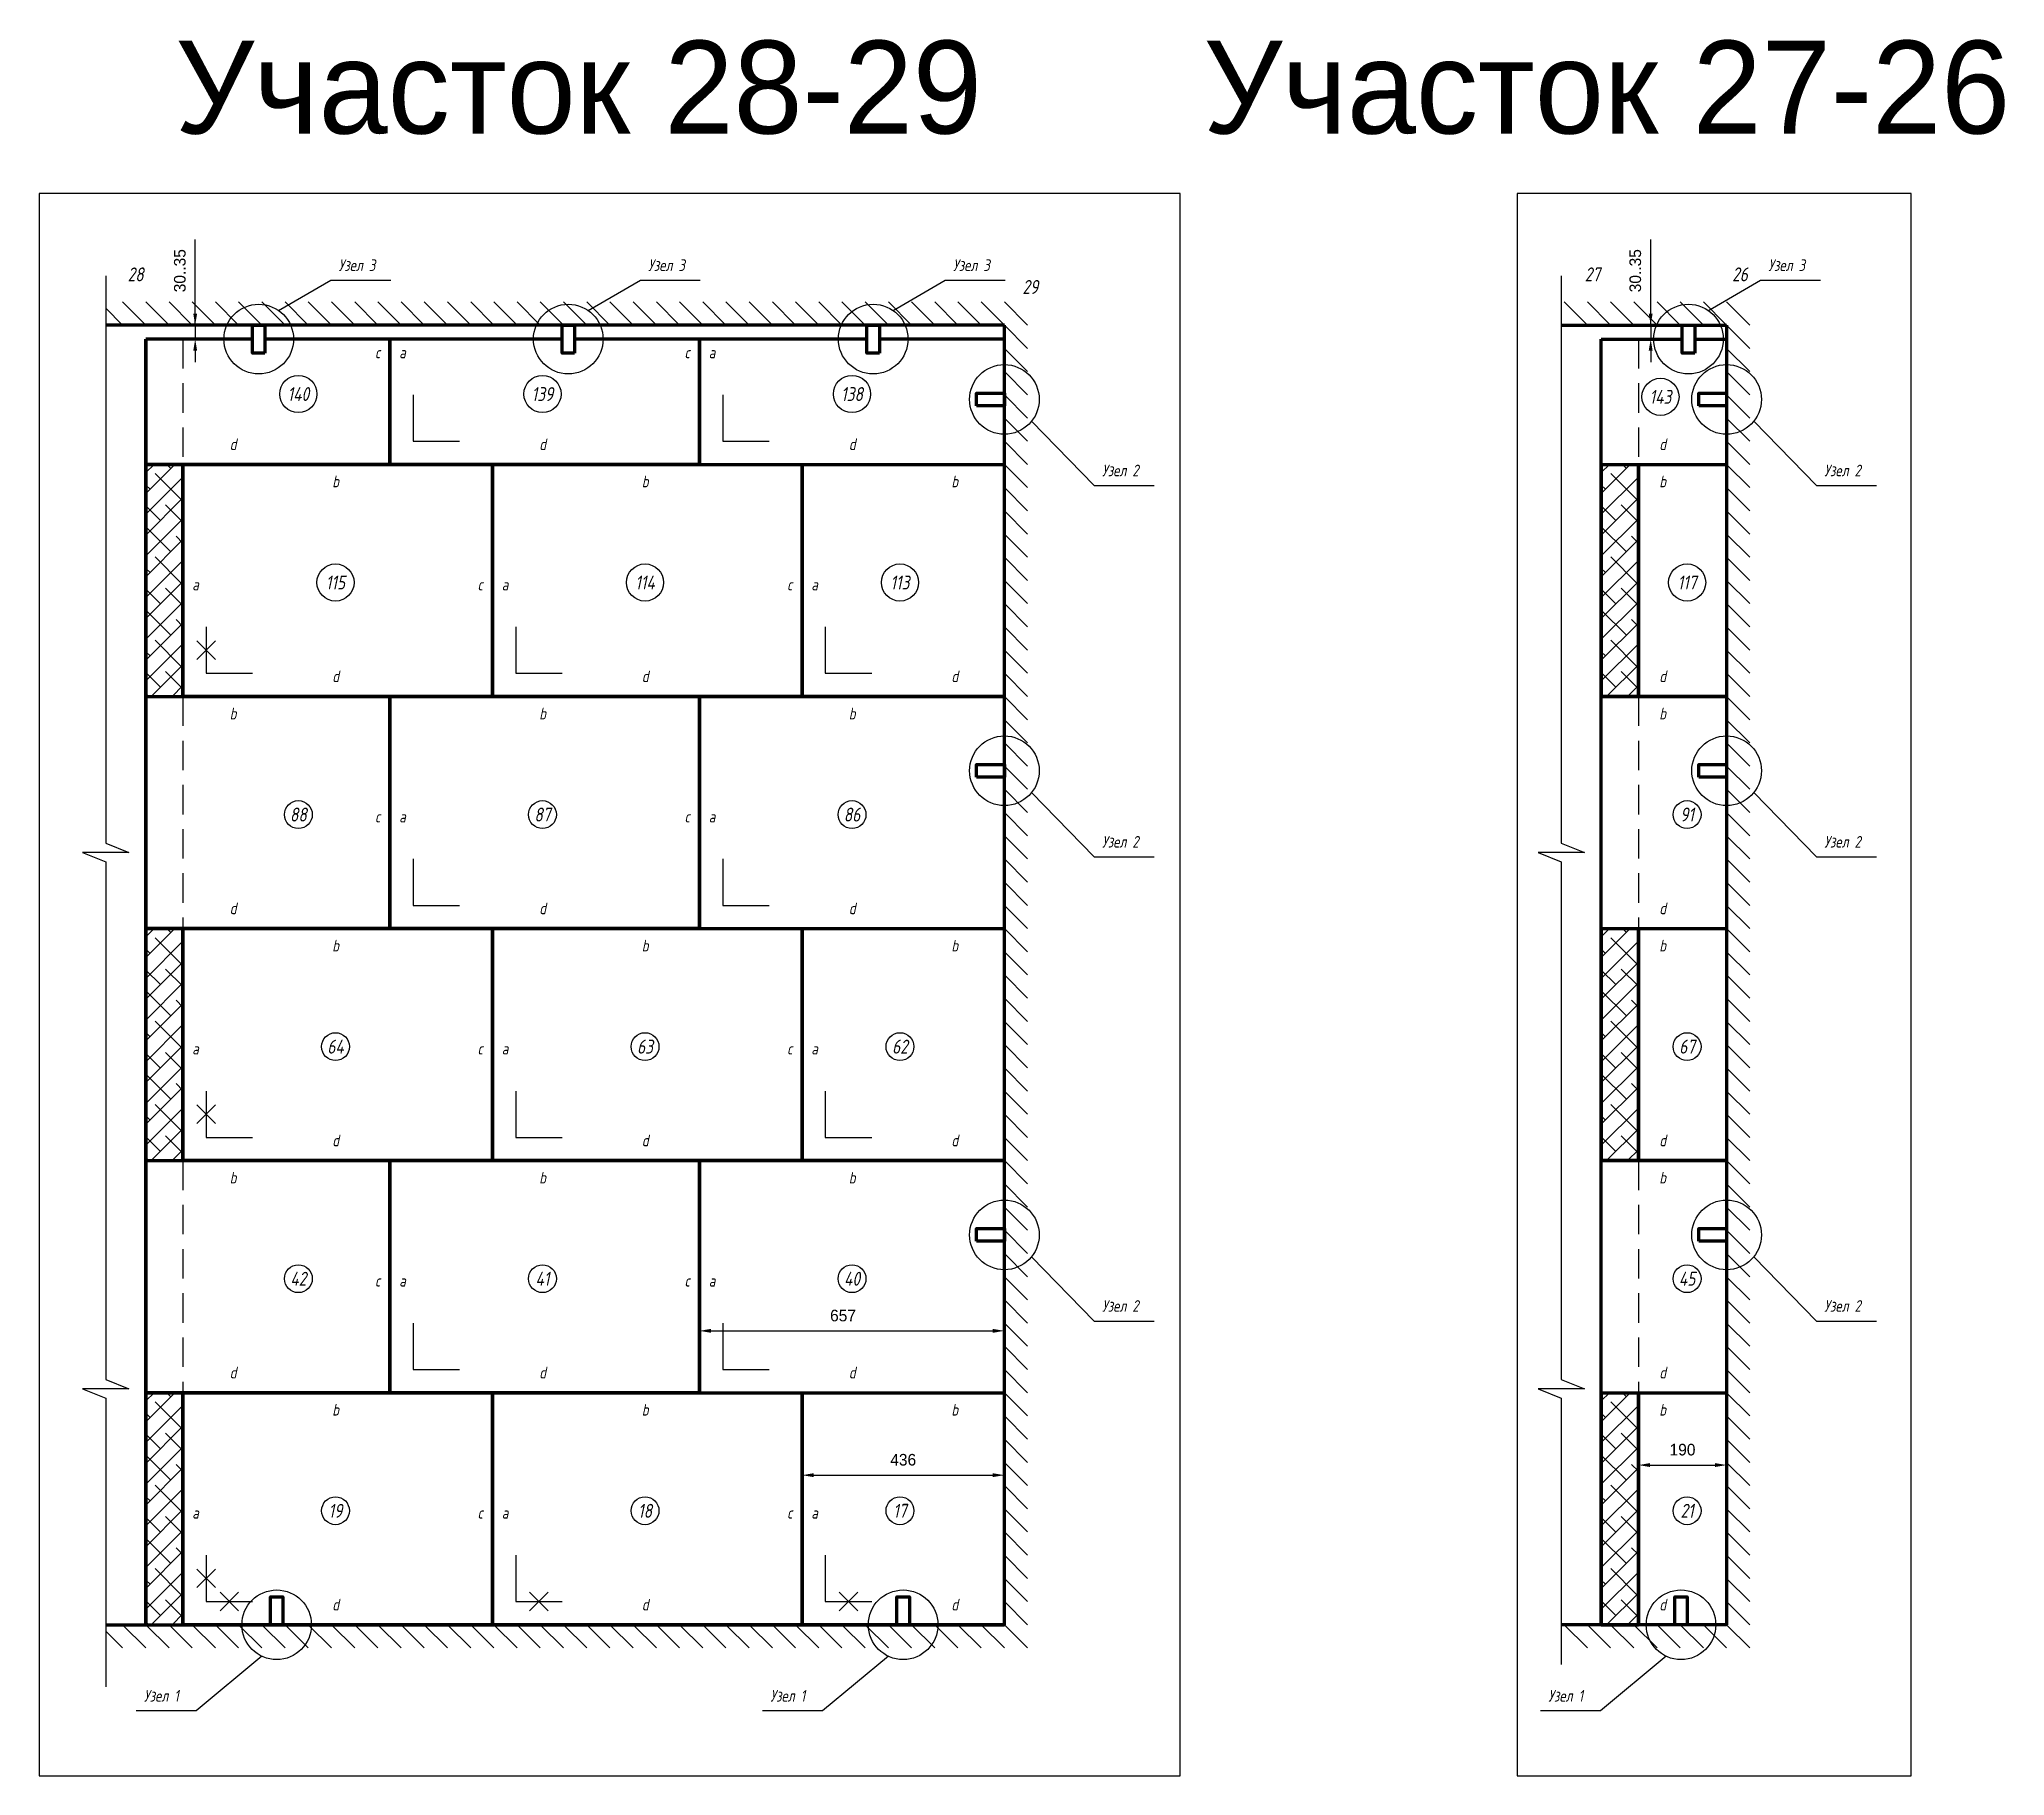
# Model space of a CAD drawing. Header units: millimetres. Extents: x -24443 to 78341, y -69589 to 15487.
# Drawn here: x 74106 to 78341, y -69589 to -65848 of the extents above; entities that cross this region are included whole.
import ezdxf
from ezdxf.enums import TextEntityAlignment as Align

# ---------------------------------------------------------------- set-up
doc = ezdxf.new("R2010")
doc.units = ezdxf.units.MM
doc.linetypes.add('DASHED', pattern=[19.05, 12.7, -6.35])
doc.layers.add('01 Перегородки', color=7, linetype='Continuous')
doc.layers.add('08 Размеры', color=7, linetype='Continuous')
doc.layers.add('100 noprint', color=1, linetype='Continuous', plot=False)
doc.styles.get("Standard").update_dxf_attribs({"font": 'Ubuntu-R.ttf'})
doc.styles.add('ГОСТ-ISOCPEUR', font='isocpeui.ttf', dxfattribs={"width": 0.8})
doc.dimstyles.new('ISO-25', dxfattribs={"dimtxt": 2.5, "dimasz": 2.5, "dimexe": 1.25, "dimexo": 0.625, "dimtad": 1, "dimtxsty": 'Standard', "dimcen": 2.5, "dimadec": 0, "dimazin": 0, "dimtfac": 1, "dimtmove": 0, "dimatfit": 3, "dimfxl": 1, "dimarcsym": 0})

msp = doc.modelspace()

# ---------------------------------------------------------------- texts
at = {"linetype": 'Continuous', "style": 'ГОСТ-ISOCPEUR', "width": 0.8}
for s, p in [('Узел 3', (74750.649, -66347.045)), ('Узел 3', (75417.649, -66347.045)), ('Узел 3', (76074.649, -66347.045)), ('Узел 3', (77831.302, -66347.045)), ('Узел 2', (76395.756, -66789.346)), ('Узел 2', (77951.917, -66789.346)), ('Узел 2', (76395.756, -67589.346)), ('Узел 2', (77951.917, -67589.346)), ('Узел 2', (76395.756, -68589.346)), ('Узел 2', (77951.917, -68589.346)), ('Узел 1', (74331.267, -69429.346)), ('Узел 1', (75681.049, -69429.346)), ('Узел 1', (77357.14, -69429.346))]:
    msp.add_text(s, height=25, dxfattribs=at).set_placement(p)
at = {"style": 'ГОСТ-ISOCPEUR', "width": 0.8}
for s, p in [('c', (74834.803, -66522.61)), ('a', (74888.313, -66522.61)), ('c', (75501.803, -66522.61)), ('a', (75555.313, -66522.61)), ('d', (74523.377, -66720.287)), ('d', (75190.377, -66720.287)), ('d', (75857.377, -66720.287)), ('d', (77603.751, -66720.287)), ('b', (76078.377, -66800.511)), ('b', (77603.751, -66800.511)), ('a', (75776.313, -67022.61)), ('d', (76078.377, -67220.287)), ('d', (77603.751, -67220.287)), ('b', (74523.377, -67300.511)), ('b', (75857.377, -67300.511)), ('b', (77603.751, -67300.511)), ('c', (74834.803, -67522.61)), ('a', (75555.313, -67522.61)), ('d', (74523.377, -67720.287)), ('d', (75857.377, -67720.287)), ('d', (77603.751, -67720.287)), ('b', (76078.377, -67800.511)), ('b', (77603.751, -67800.511)), ('a', (75776.313, -68022.61)), ('d', (76078.377, -68220.287)), ('d', (77603.751, -68220.287)), ('b', (74523.377, -68300.511)), ('b', (75857.377, -68300.511)), ('b', (77603.751, -68300.511)), ('c', (74834.803, -68522.61)), ('a', (75555.313, -68522.61)), ('d', (74523.377, -68720.287)), ('d', (75857.377, -68720.287)), ('d', (77603.751, -68720.287)), ('b', (76078.377, -68800.511)), ('b', (77603.751, -68800.511)), ('a', (75776.313, -69022.61)), ('d', (76078.377, -69220.287)), ('d', (77603.751, -69220.287))]:
    msp.add_text(s, height=25, dxfattribs=at).set_placement(p, align=Align.MIDDLE)
at = {"layer": '01 Перегородки', "style": 'ГОСТ-ISOCPEUR', "width": 0.8}
for s, p in [('28', (74313.317, -66354.352)), ('27', (77452.467, -66354.352)), ('26', (77770.271, -66354.352)), ('29', (76241.222, -66381.41)), ('140', (74663.926, -66612.179)), ('139', (75189.926, -66612.179)), ('138', (75856.926, -66612.179)), ('143', (77598.863, -66618.18)), ('115', (74743.926, -67018.18)), ('114', (75410.926, -67018.18)), ('113', (75960.189, -67018.18)), ('117', (77656.304, -67018.18)), ('88', (74663.926, -67518.18)), ('87', (75189.926, -67518.18)), ('86', (75856.926, -67518.18)), ('91', (77656.304, -67518.18)), ('64', (74743.926, -68018.18)), ('63', (75410.926, -68018.18)), ('62', (75960.189, -68018.18)), ('67', (77656.304, -68018.18)), ('42', (74663.926, -68518.18)), ('41', (75189.926, -68518.18)), ('40', (75856.926, -68518.18)), ('45', (77656.304, -68518.18)), ('19', (74743.926, -69018.18)), ('18', (75410.926, -69018.18)), ('17', (75960.189, -69018.18)), ('21', (77656.304, -69018.18))]:
    msp.add_text(s, height=30, dxfattribs=at).set_placement(p, align=Align.MIDDLE)
at = {"layer": '100 noprint', "color": 1}
for s, p in [('Участок 28-29', (74398.567, -66050.904)), ('Участок 27-26', (76614.066, -66050.904))]:
    msp.add_text(s, height=200, dxfattribs=at).set_placement(p)

# ---------------------------------------------------------------- blocks, each defined once
blk = doc.blocks.new('плита')
at = {"lineweight": 70}
blk.add_lwpolyline([(0, 500), (667, 500), (667, 0), (0, 0)], close=True, dxfattribs=at)
blk.add_lwpolyline([(50, 150), (50, 50), (150, 50)])
at = {"style": 'ГОСТ-ISOCPEUR', "width": 0.8}
for s, p in [('b', (329.1, 463.3)), ('a', (27.1, 241.2)), ('c', (640.6, 241.2)), ('d', (329.1, 43.5))]:
    blk.add_text(s, height=25, dxfattribs=at).set_placement(p, align=Align.MIDDLE)
blk = doc.blocks.new('*D424')
at = {"layer": '08 Размеры', "color": 0, "lineweight": -2}
for p, q in [((75528.2, -68763.8), (75528.2, -68610.5)), ((75553.2, -68630.5), (76160.2, -68630.5)), ((76185.2, -68763.8), (76185.2, -68610.5))]:
    blk.add_line(p, q, dxfattribs=at)
at = {"layer": '08 Размеры', "color": 0}
for points in [[(75553.2, -68626.3), (75553.2, -68634.7), (75528.2, -68630.5)], [(76160.2, -68634.7), (76160.2, -68626.3), (76185.2, -68630.5)]]:
    blk.add_solid(points, dxfattribs=at)
at = {"layer": 'Defpoints', "color": 0}
for p in [(76185.2, -68630.5), (75528.2, -68763.8), (76185.2, -68763.8)]:
    blk.add_point(p, dxfattribs=at)
at = {"layer": '08 Размеры', "color": 0, "insert": (75837.5, -68597.7), "char_height": 25, "attachment_point": 5}
blk.add_mtext('657', dxfattribs=at)
blk = doc.blocks.new('подрезка')
for p, q in [((-20, 20), (20, -20)), ((20, 20), (-20, -20))]:
    blk.add_line(p, q)
blk = doc.blocks.new('*D440')
at = {"layer": '08 Размеры', "color": 0, "lineweight": -2}
for p, q in [((75749.2, -69013.8), (75749.2, -68921.5)), ((75774.2, -68941.5), (76160.2, -68941.5)), ((76185.2, -69013.8), (76185.2, -68921.5))]:
    blk.add_line(p, q, dxfattribs=at)
at = {"layer": '08 Размеры', "color": 0}
for points in [[(75774.2, -68937.3), (75774.2, -68945.6), (75749.2, -68941.5)], [(76160.2, -68945.6), (76160.2, -68937.3), (76185.2, -68941.5)]]:
    blk.add_solid(points, dxfattribs=at)
at = {"layer": 'Defpoints', "color": 0}
for p in [(76185.2, -68941.5), (75749.2, -69013.8), (76185.2, -69013.8)]:
    blk.add_point(p, dxfattribs=at)
at = {"layer": '08 Размеры', "color": 0, "insert": (75967.2, -68908.4), "char_height": 25, "attachment_point": 5}
blk.add_mtext('436', dxfattribs=at)
blk = doc.blocks.new('*D441')
at = {"layer": '08 Размеры', "color": 0, "lineweight": -2}
for p, q in [((77551.4, -69013.8), (77551.4, -68899.7)), ((77741.4, -69013.8), (77741.4, -68899.7)), ((77576.4, -68919.7), (77716.4, -68919.7))]:
    blk.add_line(p, q, dxfattribs=at)
at = {"layer": '08 Размеры', "color": 0}
for points in [[(77576.4, -68915.5), (77576.4, -68923.9), (77551.4, -68919.7)], [(77716.4, -68923.9), (77716.4, -68915.5), (77741.4, -68919.7)]]:
    blk.add_solid(points, dxfattribs=at)
at = {"layer": 'Defpoints', "color": 0}
for p in [(77741.4, -68919.7), (77551.4, -69013.8), (77741.4, -69013.8)]:
    blk.add_point(p, dxfattribs=at)
at = {"layer": '08 Размеры', "color": 0, "insert": (77646.4, -68886.6), "char_height": 25, "attachment_point": 5}
blk.add_mtext('190', dxfattribs=at)
blk = doc.blocks.new('*D463')
at = {"layer": '08 Размеры', "color": 0, "lineweight": -2}
for p, q in [((74441.6, -66463.8), (74441.6, -66279.3)), ((74441.6, -66438.8), (74441.6, -66413.8)), ((74248.9, -66463.8), (74461.6, -66463.8)), ((74441.6, -66463.8), (74441.6, -66493.8)), ((74335.2, -66493.8), (74461.6, -66493.8)), ((74441.6, -66518.8), (74441.6, -66543.8))]:
    blk.add_line(p, q, dxfattribs=at)
at = {"layer": '08 Размеры', "color": 0}
for points in [[(74437.5, -66438.8), (74445.8, -66438.8), (74441.6, -66463.8)], [(74445.8, -66518.8), (74437.5, -66518.8), (74441.6, -66493.8)]]:
    blk.add_solid(points, dxfattribs=at)
at = {"layer": 'Defpoints', "color": 0}
for p in [(74248.9, -66463.8), (74335.2, -66493.8), (74441.6, -66493.8)]:
    blk.add_point(p, dxfattribs=at)
at = {"layer": '08 Размеры', "color": 0, "insert": (74408.6, -66346.5), "char_height": 25, "attachment_point": 5, "rotation": 90}
blk.add_mtext('30..35', dxfattribs=at)
blk = doc.blocks.new('*D464')
at = {"layer": '08 Размеры', "color": 0, "lineweight": -2}
for p, q in [((77577.8, -66463.8), (77577.8, -66279.3)), ((77577.8, -66438.8), (77577.8, -66413.8)), ((77385, -66463.8), (77597.8, -66463.8)), ((77577.8, -66463.8), (77577.8, -66493.8)), ((77471.4, -66493.8), (77597.8, -66493.8)), ((77577.8, -66518.8), (77577.8, -66543.8))]:
    blk.add_line(p, q, dxfattribs=at)
at = {"layer": '08 Размеры', "color": 0}
for points in [[(77573.6, -66438.8), (77582, -66438.8), (77577.8, -66463.8)], [(77582, -66518.8), (77573.6, -66518.8), (77577.8, -66493.8)]]:
    blk.add_solid(points, dxfattribs=at)
at = {"layer": 'Defpoints', "color": 0}
for p in [(77385, -66463.8), (77471.4, -66493.8), (77577.8, -66493.8)]:
    blk.add_point(p, dxfattribs=at)
at = {"layer": '08 Размеры', "color": 0, "insert": (77544.7, -66346.5), "char_height": 25, "attachment_point": 5, "rotation": 90}
blk.add_mtext('30..35', dxfattribs=at)

# ---------------------------------------------------------------- dimensions: what is measured, and where the dimension line sits
at = {"layer": '08 Размеры'}
for base, p1, p2, picture, middle in [((74441.635, -66493.801), (74248.86, -66463.801), (74335.243, -66493.801), '*D463', (74441.635, -66346.542)), ((77577.797, -66493.801), (77385.021, -66463.801), (77471.404, -66493.801), '*D464', (77577.797, -66346.542))]:
    dim = msp.add_linear_dim(base=base, p1=p1, p2=p2, angle=90, text='30..35', dimstyle='ISO-25', override={"dimtxt": 25, "dimasz": 25, "dimexe": 20, "dimexo": 0, "dimgap": 20}, dxfattribs=at)
    dim.commit()
    dim.dimension.update_dxf_attribs({"geometry": picture, "text_midpoint": middle, "dimtype": 160})
for base, p1, p2, picture, middle in [((76185.243, -68630.486, -951.3), (75528.243, -68763.801), (76185.243, -68763.801), '*D424', (75837.456, -68630.486, -951.3)), ((77741.404, -68919.694), (77551.404, -69013.801), (77741.404, -69013.801), '*D441', (77646.404, -68919.694))]:
    dim = msp.add_linear_dim(base=base, p1=p1, p2=p2, dimstyle='ISO-25', override={"dimtxt": 25, "dimasz": 25, "dimexe": 20, "dimexo": 0, "dimgap": 20}, dxfattribs=at)
    dim.commit()
    dim.dimension.update_dxf_attribs({"geometry": picture, "text_midpoint": middle, "dimtype": 160})
dim = msp.add_linear_dim(base=(76185.243, -68941.469), p1=(75749.243, -69013.801), p2=(76185.243, -69013.801), dimstyle='ISO-25', override={"dimtxt": 25, "dimasz": 25, "dimexe": 20, "dimexo": 0, "dimgap": 20}, dxfattribs=at)
dim.commit()
dim.dimension.update_dxf_attribs({"geometry": '*D440', "text_midpoint": (75967.243, -68908.41)})

# ---------------------------------------------------------------- hatches: boundary and pattern name
at = {"layer": '01 Перегородки'}
h = msp.add_hatch(dxfattribs=at)
h.set_pattern_fill('ANSI38', color=256, scale=10, style=0)
h.set_pattern_definition([(45, (8406.73, 1500), (-22.45064, 22.45064), []), (135, (8406.73, 1500), (-67.351921, 22.45064), [79.375, -47.625])])
h.paths.add_polyline_path([(74415.243, -67263.801), (74415.243, -66763.801), (74335.243, -66763.801), (74335.243, -67263.801)])
h = msp.add_hatch(dxfattribs=at)
h.set_pattern_fill('ANSI38', color=256, scale=10, style=0)
h.set_pattern_definition([(45, (11542.89, 1500), (-22.45064, 22.45064), []), (135, (11542.89, 1500), (-67.351921, 22.45064), [79.375, -47.625])])
h.paths.add_polyline_path([(77551.404, -67263.801), (77551.404, -66763.801), (77471.404, -66763.801), (77471.404, -67263.801)])
h = msp.add_hatch(dxfattribs=at)
h.set_pattern_fill('ANSI38', color=256, scale=10, style=0)
h.set_pattern_definition([(45, (8406.73, 500), (-22.45064, 22.45064), []), (135, (8406.73, 500), (-67.351921, 22.45064), [79.375, -47.625])])
h.paths.add_polyline_path([(74415.243, -68263.801), (74415.243, -67763.801), (74335.243, -67763.801), (74335.243, -68263.801)])
h = msp.add_hatch(dxfattribs=at)
h.set_pattern_fill('ANSI38', color=256, scale=10, style=0)
h.set_pattern_definition([(45, (11542.89, 500), (-22.45064, 22.45064), []), (135, (11542.89, 500), (-67.351921, 22.45064), [79.375, -47.625])])
h.paths.add_polyline_path([(77551.404, -68263.801), (77551.404, -67763.801), (77471.404, -67763.801), (77471.404, -68263.801)])
h = msp.add_hatch(dxfattribs=at)
h.set_pattern_fill('ANSI38', color=256, scale=10, style=0)
h.set_pattern_definition([(45, (8406.73, -500), (-22.45064, 22.45064), []), (135, (8406.73, -500), (-67.351921, 22.45064), [79.375, -47.625])])
h.paths.add_polyline_path([(74415.243, -69263.801), (74415.243, -68763.801), (74335.243, -68763.801), (74335.243, -69263.801)])
h = msp.add_hatch(dxfattribs=at)
h.set_pattern_fill('ANSI38', color=256, scale=10, style=0)
h.set_pattern_definition([(45, (11542.89, -500), (-22.45064, 22.45064), []), (135, (11542.89, -500), (-67.351921, 22.45064), [79.375, -47.625])])
h.paths.add_polyline_path([(77551.404, -69263.801), (77551.404, -68763.801), (77471.404, -68763.801), (77471.404, -69263.801)])

# ---------------------------------------------------------------- linework, layer by layer
at = {"lineweight": 70}
for p, q in [((76185.243, -66463.801), (74248.86, -66463.801)), ((76185.243, -69263.801), (76185.243, -66463.801)), ((77385.021, -66463.801), (77741.404, -66463.801)), ((77741.404, -66463.801), (77741.404, -69263.801)), ((74335.243, -66493.801), (74335.243, -69263.801)), ((74335.243, -69263.801), (74335.243, -66493.801)), ((74565.026, -66493.801), (74335.243, -66493.801)), ((75232.026, -66493.801), (74592.026, -66493.801)), ((74861.243, -66493.801), (74861.243, -66763.801)), ((75889.026, -66493.801), (75259.026, -66493.801)), ((75528.243, -66763.801), (75528.243, -66493.801)), ((76185.243, -66493.801), (75916.026, -66493.801)), ((77471.404, -69263.801), (77471.404, -66493.801)), ((77471.404, -66493.801), (77645.68, -66493.801)), ((77672.68, -66493.801), (77741.404, -66493.801)), ((74335.243, -66763.801), (74335.243, -67263.801)), ((74861.243, -66763.801), (74335.243, -66763.801)), ((74415.243, -66763.801), (74415.243, -67263.801)), ((75749.243, -67263.801), (75749.243, -66763.801)), ((75749.243, -66763.801), (76185.243, -66763.801)), ((77471.404, -66763.801), (77471.404, -67263.801)), ((77551.404, -66763.801), (77551.404, -67263.801)), ((77551.404, -66763.801), (77741.404, -66763.801)), ((74335.243, -67263.801), (74861.243, -67263.801)), ((74335.243, -67263.801), (76185.243, -67263.801)), ((74861.243, -67263.801), (74861.243, -67763.801)), ((75528.243, -67263.801), (76185.243, -67263.801)), ((75528.243, -67763.801), (75528.243, -67263.801)), ((76185.243, -67263.801), (75749.243, -67263.801)), ((77471.404, -67263.801), (77741.404, -67263.801)), ((77741.404, -67263.801), (77471.404, -67263.801)), ((74335.243, -67763.801), (74335.243, -68263.801)), ((74861.243, -67763.801), (74335.243, -67763.801)), ((74415.243, -67763.801), (74415.243, -68263.801)), ((75749.243, -68263.801), (75749.243, -67763.801)), ((75749.243, -67763.801), (76185.243, -67763.801)), ((77471.404, -67763.801), (77471.404, -68263.801)), ((77551.404, -67763.801), (77551.404, -68263.801)), ((77551.404, -67763.801), (77741.404, -67763.801)), ((74335.243, -68263.801), (74861.243, -68263.801)), ((74335.243, -68263.801), (76185.243, -68263.801)), ((74861.243, -68263.801), (74861.243, -68763.801)), ((75528.243, -68263.801), (76185.243, -68263.801)), ((75528.243, -68763.801), (75528.243, -68263.801)), ((76185.243, -68263.801), (75749.243, -68263.801)), ((77471.404, -68263.801), (77741.404, -68263.801)), ((77741.404, -68263.801), (77471.404, -68263.801)), ((74335.243, -68763.801), (74335.243, -69263.801)), ((74861.243, -68763.801), (74335.243, -68763.801)), ((74415.243, -68763.801), (74415.243, -69263.801)), ((75749.243, -68763.801), (76185.243, -68763.801)), ((75749.243, -69263.801), (75749.243, -68763.801)), ((77471.404, -68763.801), (77471.404, -69263.801)), ((77551.404, -68763.801), (77551.404, -69263.801)), ((77551.404, -68763.801), (77741.404, -68763.801)), ((74335.243, -69263.801), (76185.243, -69263.801)), ((76185.243, -69263.801), (75749.243, -69263.801)), ((77741.404, -69263.801), (77385.021, -69263.801))]:
    msp.add_line(p, q, dxfattribs=at)
for points in [[(74248.86, -66357.714), (74248.86, -67579.707), (74298.86, -67599.707), (74198.86, -67599.707), (74248.86, -67619.707), (74248.86, -68735.614), (74298.86, -68755.614), (74198.86, -68755.614), (74248.86, -68775.614), (74248.86, -69397.235)], [(77385.021, -66357.714), (77385.021, -67579.707), (77435.021, -67599.707), (77335.021, -67599.707), (77385.021, -67619.707), (77385.021, -68735.614), (77435.021, -68755.614), (77335.021, -68755.614), (77385.021, -68775.614), (77385.021, -69349.667)], [(74621.461, -66432.306), (74733.873, -66367.178), (74862.857, -66367.178)], [(75288.461, -66432.306), (75400.873, -66367.178), (75529.857, -66367.178)], [(75945.461, -66432.306), (76057.873, -66367.178), (76186.857, -66367.178)], [(77702.115, -66432.306), (77814.526, -66367.178), (77943.51, -66367.178)], [(74911.243, -66613.801), (74911.243, -66713.801), (75011.243, -66713.801)], [(75578.243, -66613.801), (75578.243, -66713.801), (75678.243, -66713.801)], [(76243.6, -66670.911), (76378.981, -66809.478), (76507.964, -66809.478)], [(77799.762, -66670.911), (77935.142, -66809.478), (78064.126, -66809.478)], [(75799.243, -67113.801), (75799.243, -67213.801), (75899.243, -67213.801)], [(76243.6, -67470.911), (76378.981, -67609.478), (76507.964, -67609.478)], [(77799.762, -67470.911), (77935.142, -67609.478), (78064.126, -67609.478)], [(75578.243, -67613.801), (75578.243, -67713.801), (75678.243, -67713.801)], [(75799.243, -68113.801), (75799.243, -68213.801), (75899.243, -68213.801)], [(76243.6, -68470.911), (76378.981, -68609.478), (76507.964, -68609.478)], [(77799.762, -68470.911), (77935.142, -68609.478), (78064.126, -68609.478)], [(75578.243, -68613.801), (75578.243, -68713.801), (75678.243, -68713.801)], [(75799.243, -69113.801), (75799.243, -69213.801), (75899.243, -69213.801)], [(74585.412, -69331.715), (74443.475, -69449.478), (74314.491, -69449.478)], [(75935.194, -69331.715), (75793.257, -69449.478), (75664.273, -69449.478)], [(77611.285, -69331.715), (77469.348, -69449.478), (77340.364, -69449.478)]]:
    msp.add_lwpolyline(points)
msp.add_lwpolyline([(75528.243, -66493.801), (75528.243, -66763.801), (74861.243, -66763.801), (74861.243, -66493.801)], dxfattribs=at)
at = {"layer": '01 Перегородки'}
for p, q in [((74248.86, -66427.418), (74285.243, -66463.801)), ((74285.243, -66413.801), (74335.243, -66463.801)), ((74335.243, -66413.801), (74385.243, -66463.801)), ((74385.243, -66413.801), (74435.243, -66463.801)), ((74435.243, -66413.801), (74485.243, -66463.801)), ((74485.243, -66413.801), (74535.243, -66463.801)), ((74535.243, -66413.801), (74585.243, -66463.801)), ((74585.243, -66413.801), (74635.243, -66463.801)), ((74635.243, -66413.801), (74685.243, -66463.801)), ((74685.243, -66413.801), (74735.243, -66463.801)), ((74735.243, -66413.801), (74785.243, -66463.801)), ((74785.243, -66413.801), (74835.243, -66463.801)), ((74835.243, -66413.801), (74885.243, -66463.801)), ((74885.243, -66413.801), (74935.243, -66463.801)), ((74935.243, -66413.801), (74985.243, -66463.801)), ((74985.243, -66413.801), (75035.243, -66463.801)), ((75035.243, -66413.801), (75085.243, -66463.801)), ((75085.243, -66413.801), (75135.243, -66463.801)), ((75135.243, -66413.801), (75185.243, -66463.801)), ((75185.243, -66413.801), (75235.243, -66463.801)), ((75235.243, -66413.801), (75285.243, -66463.801)), ((75285.243, -66413.801), (75335.243, -66463.801)), ((75335.243, -66413.801), (75385.243, -66463.801)), ((75385.243, -66413.801), (75435.243, -66463.801)), ((75435.243, -66413.801), (75485.243, -66463.801)), ((75485.243, -66413.801), (75535.243, -66463.801)), ((75535.243, -66413.801), (75585.243, -66463.801)), ((75585.243, -66413.801), (75635.243, -66463.801)), ((75635.243, -66413.801), (75685.243, -66463.801)), ((75685.243, -66413.801), (75735.243, -66463.801)), ((75735.243, -66413.801), (75785.243, -66463.801)), ((75785.243, -66413.801), (75835.243, -66463.801)), ((75835.243, -66413.801), (75885.243, -66463.801)), ((75885.243, -66413.801), (75935.243, -66463.801)), ((75935.243, -66413.801), (75985.243, -66463.801)), ((75985.243, -66413.801), (76035.243, -66463.801)), ((76035.243, -66413.801), (76085.243, -66463.801)), ((76085.243, -66413.801), (76135.243, -66463.801)), ((76135.243, -66413.801), (76185.243, -66463.801)), ((76185.243, -66413.801), (76235.243, -66463.801)), ((77391.404, -66413.801), (77441.404, -66463.801)), ((77441.404, -66413.801), (77491.404, -66463.801)), ((77491.404, -66413.801), (77541.404, -66463.801)), ((77541.404, -66413.801), (77591.404, -66463.801)), ((77591.404, -66413.801), (77641.404, -66463.801)), ((77641.404, -66413.801), (77691.404, -66463.801)), ((77691.404, -66413.801), (77741.404, -66463.801)), ((77741.404, -66413.801), (77791.404, -66463.801)), ((76185.243, -66463.801), (76235.243, -66513.801)), ((77741.404, -66463.801), (77791.404, -66513.801)), ((76185.243, -66513.801), (76235.243, -66563.801)), ((77741.404, -66513.801), (77791.404, -66563.801)), ((76185.243, -66563.801), (76235.243, -66613.801)), ((77741.404, -66563.801), (77791.404, -66613.801)), ((76185.243, -66613.801), (76235.243, -66663.801)), ((77741.404, -66613.801), (77791.404, -66663.801)), ((76185.243, -66663.801), (76235.243, -66713.801)), ((77741.404, -66663.801), (77791.404, -66713.801)), ((76185.243, -66713.801), (76235.243, -66763.801)), ((77741.404, -66713.801), (77791.404, -66763.801)), ((76185.243, -66763.801), (76235.243, -66813.801)), ((77741.404, -66763.801), (77791.404, -66813.801)), ((76185.243, -66813.801), (76235.243, -66863.801)), ((77741.404, -66813.801), (77791.404, -66863.801)), ((76185.243, -66863.801), (76235.243, -66913.801)), ((77741.404, -66863.801), (77791.404, -66913.801)), ((76185.243, -66913.801), (76235.243, -66963.801)), ((77741.404, -66913.801), (77791.404, -66963.801)), ((76185.243, -66963.801), (76235.243, -67013.801)), ((77741.404, -66963.801), (77791.404, -67013.801)), ((76185.243, -67013.801), (76235.243, -67063.801)), ((77741.404, -67013.801), (77791.404, -67063.801)), ((76185.243, -67063.801), (76235.243, -67113.801)), ((77741.404, -67063.801), (77791.404, -67113.801)), ((76185.243, -67113.801), (76235.243, -67163.801)), ((77741.404, -67113.801), (77791.404, -67163.801)), ((76185.243, -67163.801), (76235.243, -67213.801)), ((77741.404, -67163.801), (77791.404, -67213.801)), ((76185.243, -67213.801), (76235.243, -67263.801)), ((77741.404, -67213.801), (77791.404, -67263.801)), ((76185.243, -67263.801), (76235.243, -67313.801)), ((77741.404, -67263.801), (77791.404, -67313.801)), ((76185.243, -67313.801), (76235.243, -67363.801)), ((77741.404, -67313.801), (77791.404, -67363.801)), ((76185.243, -67363.801), (76235.243, -67413.801)), ((77741.404, -67363.801), (77791.404, -67413.801)), ((76185.243, -67413.801), (76235.243, -67463.801)), ((77741.404, -67413.801), (77791.404, -67463.801)), ((76185.243, -67463.801), (76235.243, -67513.801)), ((77741.404, -67463.801), (77791.404, -67513.801)), ((76185.243, -67513.801), (76235.243, -67563.801)), ((77741.404, -67513.801), (77791.404, -67563.801)), ((76185.243, -67563.801), (76235.243, -67613.801)), ((77741.404, -67563.801), (77791.404, -67613.801)), ((76185.243, -67613.801), (76235.243, -67663.801)), ((77741.404, -67613.801), (77791.404, -67663.801)), ((76185.243, -67663.801), (76235.243, -67713.801)), ((77741.404, -67663.801), (77791.404, -67713.801)), ((76185.243, -67713.801), (76235.243, -67763.801)), ((77741.404, -67713.801), (77791.404, -67763.801)), ((76185.243, -67763.801), (76235.243, -67813.801)), ((77741.404, -67763.801), (77791.404, -67813.801)), ((76185.243, -67813.801), (76235.243, -67863.801)), ((77741.404, -67813.801), (77791.404, -67863.801)), ((76185.243, -67863.801), (76235.243, -67913.801)), ((77741.404, -67863.801), (77791.404, -67913.801)), ((76185.243, -67913.801), (76235.243, -67963.801)), ((77741.404, -67913.801), (77791.404, -67963.801)), ((76185.243, -67963.801), (76235.243, -68013.801)), ((77741.404, -67963.801), (77791.404, -68013.801)), ((76185.243, -68013.801), (76235.243, -68063.801)), ((77741.404, -68013.801), (77791.404, -68063.801)), ((76185.243, -68063.801), (76235.243, -68113.801)), ((77741.404, -68063.801), (77791.404, -68113.801)), ((76185.243, -68113.801), (76235.243, -68163.801)), ((77741.404, -68113.801), (77791.404, -68163.801)), ((76185.243, -68163.801), (76235.243, -68213.801)), ((77741.404, -68163.801), (77791.404, -68213.801)), ((76185.243, -68213.801), (76235.243, -68263.801)), ((77741.404, -68213.801), (77791.404, -68263.801)), ((76185.243, -68263.801), (76235.243, -68313.801)), ((77741.404, -68263.801), (77791.404, -68313.801)), ((76185.243, -68313.801), (76235.243, -68363.801)), ((77741.404, -68313.801), (77791.404, -68363.801)), ((76185.243, -68363.801), (76235.243, -68413.801)), ((77741.404, -68363.801), (77791.404, -68413.801)), ((76185.243, -68413.801), (76235.243, -68463.801)), ((77741.404, -68413.801), (77791.404, -68463.801)), ((76185.243, -68463.801), (76235.243, -68513.801)), ((77741.404, -68463.801), (77791.404, -68513.801)), ((76185.243, -68513.801), (76235.243, -68563.801)), ((77741.404, -68513.801), (77791.404, -68563.801)), ((76185.243, -68563.801), (76235.243, -68613.801)), ((77741.404, -68563.801), (77791.404, -68613.801)), ((76185.243, -68613.801), (76235.243, -68663.801)), ((77741.404, -68613.801), (77791.404, -68663.801)), ((76185.243, -68663.801), (76235.243, -68713.801)), ((77741.404, -68663.801), (77791.404, -68713.801)), ((76185.243, -68713.801), (76235.243, -68763.801)), ((77741.404, -68713.801), (77791.404, -68763.801)), ((76185.243, -68763.801), (76235.243, -68813.801)), ((77741.404, -68763.801), (77791.404, -68813.801)), ((76185.243, -68813.801), (76235.243, -68863.801)), ((77741.404, -68813.801), (77791.404, -68863.801)), ((76185.243, -68863.801), (76235.243, -68913.801)), ((77741.404, -68863.801), (77791.404, -68913.801)), ((76185.243, -68913.801), (76235.243, -68963.801)), ((77741.404, -68913.801), (77791.404, -68963.801)), ((76185.243, -68963.801), (76235.243, -69013.801)), ((77741.404, -68963.801), (77791.404, -69013.801)), ((76185.243, -69013.801), (76235.243, -69063.801)), ((77741.404, -69013.801), (77791.404, -69063.801)), ((76185.243, -69063.801), (76235.243, -69113.801)), ((77741.404, -69063.801), (77791.404, -69113.801)), ((76185.243, -69113.801), (76235.243, -69163.801)), ((77741.404, -69113.801), (77791.404, -69163.801)), ((76185.243, -69163.801), (76235.243, -69213.801)), ((77741.404, -69163.801), (77791.404, -69213.801)), ((76185.243, -69213.801), (76235.243, -69263.801)), ((77741.404, -69213.801), (77791.404, -69263.801)), ((74248.86, -69277.418), (74285.243, -69313.801)), ((74285.243, -69263.801), (74335.243, -69313.801)), ((74335.243, -69263.801), (74385.243, -69313.801)), ((74385.243, -69263.801), (74435.243, -69313.801)), ((74435.243, -69263.801), (74485.243, -69313.801)), ((74485.243, -69263.801), (74535.243, -69313.801)), ((74535.243, -69263.801), (74585.243, -69313.801)), ((74585.243, -69263.801), (74635.243, -69313.801)), ((74635.243, -69263.801), (74685.243, -69313.801)), ((74685.243, -69263.801), (74735.243, -69313.801)), ((74735.243, -69263.801), (74785.243, -69313.801)), ((74785.243, -69263.801), (74835.243, -69313.801)), ((74835.243, -69263.801), (74885.243, -69313.801)), ((74885.243, -69263.801), (74935.243, -69313.801)), ((74935.243, -69263.801), (74985.243, -69313.801)), ((74985.243, -69263.801), (75035.243, -69313.801)), ((75035.243, -69263.801), (75085.243, -69313.801)), ((75085.243, -69263.801), (75135.243, -69313.801)), ((75135.243, -69263.801), (75185.243, -69313.801)), ((75185.243, -69263.801), (75235.243, -69313.801)), ((75235.243, -69263.801), (75285.243, -69313.801)), ((75285.243, -69263.801), (75335.243, -69313.801)), ((75335.243, -69263.801), (75385.243, -69313.801)), ((75385.243, -69263.801), (75435.243, -69313.801)), ((75435.243, -69263.801), (75485.243, -69313.801)), ((75485.243, -69263.801), (75535.243, -69313.801)), ((75535.243, -69263.801), (75585.243, -69313.801)), ((75585.243, -69263.801), (75635.243, -69313.801)), ((75635.243, -69263.801), (75685.243, -69313.801)), ((75685.243, -69263.801), (75735.243, -69313.801)), ((75735.243, -69263.801), (75785.243, -69313.801)), ((75785.243, -69263.801), (75835.243, -69313.801)), ((75835.243, -69263.801), (75885.243, -69313.801)), ((75885.243, -69263.801), (75935.243, -69313.801)), ((75935.243, -69263.801), (75985.243, -69313.801)), ((75985.243, -69263.801), (76035.243, -69313.801)), ((76035.243, -69263.801), (76085.243, -69313.801)), ((76085.243, -69263.801), (76135.243, -69313.801)), ((76135.243, -69263.801), (76185.243, -69313.801)), ((76185.243, -69263.801), (76235.243, -69313.801)), ((77391.404, -69263.801), (77441.404, -69313.801)), ((77441.404, -69263.801), (77491.404, -69313.801)), ((77491.404, -69263.801), (77541.404, -69313.801)), ((77541.404, -69263.801), (77591.404, -69313.801)), ((77591.404, -69263.801), (77641.404, -69313.801)), ((77641.404, -69263.801), (77691.404, -69313.801)), ((77691.404, -69263.801), (77741.404, -69313.801)), ((77741.404, -69263.801), (77791.404, -69313.801))]:
    msp.add_line(p, q, dxfattribs=at)
at = {"layer": '01 Перегородки', "linetype": 'DASHED', "ltscale": 5}
for p, q in [((74415.243, -66493.801), (74415.243, -66763.801)), ((77551.404, -66493.801), (77551.404, -66763.801)), ((74415.243, -67263.801), (74415.243, -67763.801)), ((77551.404, -67263.801), (77551.404, -67763.801)), ((74415.243, -68263.801), (74415.243, -68763.801)), ((77551.404, -68263.801), (77551.404, -68763.801))]:
    msp.add_line(p, q, dxfattribs=at)
at = {"layer": '01 Перегородки', "lineweight": 70}
for p, q in [((74335.243, -66763.801), (74415.243, -66763.801)), ((74415.243, -67263.801), (74415.243, -66763.801)), ((77471.404, -66763.801), (77551.404, -66763.801)), ((77551.404, -67263.801), (77551.404, -66763.801)), ((74335.243, -67263.801), (74415.243, -67263.801)), ((74335.243, -67263.801), (74415.243, -67263.801)), ((77471.404, -67263.801), (77551.404, -67263.801)), ((77471.404, -67263.801), (77551.404, -67263.801)), ((74335.243, -67763.801), (74415.243, -67763.801)), ((74415.243, -68263.801), (74415.243, -67763.801)), ((77471.404, -67763.801), (77551.404, -67763.801)), ((77551.404, -68263.801), (77551.404, -67763.801)), ((74335.243, -68263.801), (74415.243, -68263.801)), ((74335.243, -68263.801), (74415.243, -68263.801)), ((77471.404, -68263.801), (77551.404, -68263.801)), ((77471.404, -68263.801), (77551.404, -68263.801)), ((74335.243, -68763.801), (74415.243, -68763.801)), ((74415.243, -69263.801), (74415.243, -68763.801)), ((77471.404, -68763.801), (77551.404, -68763.801)), ((77551.404, -69263.801), (77551.404, -68763.801)), ((74248.86, -69263.801), (74415.243, -69263.801)), ((74335.243, -69263.801), (74415.243, -69263.801)), ((77471.404, -69263.801), (77551.404, -69263.801)), ((77471.404, -69263.801), (77551.404, -69263.801))]:
    msp.add_line(p, q, dxfattribs=at)
at = {"layer": '01 Перегородки', "lineweight": 70, "flags": 128}
for points in [[(74592.026, -66523.801), (74565.026, -66523.801), (74565.026, -66463.801), (74592.026, -66463.801)], [(75259.026, -66523.801), (75232.026, -66523.801), (75232.026, -66463.801), (75259.026, -66463.801)], [(75916.026, -66523.801), (75889.026, -66523.801), (75889.026, -66463.801), (75916.026, -66463.801)], [(77672.68, -66523.801), (77645.68, -66523.801), (77645.68, -66463.801), (77672.68, -66463.801)], [(76125.243, -66637.301), (76125.243, -66610.301), (76185.243, -66610.301), (76185.243, -66637.301)], [(77681.404, -66637.301), (77681.404, -66610.301), (77741.404, -66610.301), (77741.404, -66637.301)], [(76125.243, -67437.301), (76125.243, -67410.301), (76185.243, -67410.301), (76185.243, -67437.301)], [(77681.404, -67437.301), (77681.404, -67410.301), (77741.404, -67410.301), (77741.404, -67437.301)], [(76125.243, -68437.301), (76125.243, -68410.301), (76185.243, -68410.301), (76185.243, -68437.301)], [(77681.404, -68437.301), (77681.404, -68410.301), (77741.404, -68410.301), (77741.404, -68437.301)], [(74630.733, -69263.801), (74603.733, -69263.801), (74603.733, -69203.801), (74630.733, -69203.801)], [(75980.516, -69263.801), (75953.516, -69263.801), (75953.516, -69203.801), (75980.516, -69203.801)], [(77656.607, -69263.801), (77629.607, -69263.801), (77629.607, -69203.801), (77656.607, -69203.801)]]:
    msp.add_lwpolyline(points, close=True, dxfattribs=at)
at = {"layer": '01 Перегородки'}
for centre, radius in [((74578.526, -66493.801), 75), ((75245.526, -66493.801), 75), ((75902.526, -66493.801), 75), ((77659.18, -66493.801), 75), ((76185.243, -66623.801), 75), ((77741.404, -66623.801), 75), ((74663.926, -66612.179), 40), ((75189.926, -66612.179), 40), ((75856.926, -66612.179), 40), ((77598.863, -66618.18), 40), ((74743.926, -67018.18), 40), ((75410.926, -67018.18), 40), ((75960.189, -67018.18), 40), ((77656.304, -67018.18), 40), ((76185.243, -67423.801), 75), ((77741.404, -67423.801), 75), ((74663.926, -67518.18), 30), ((75189.926, -67518.18), 30), ((75856.926, -67518.18), 30), ((77656.304, -67518.18), 30), ((74743.926, -68018.18), 30), ((75410.926, -68018.18), 30), ((75960.189, -68018.18), 30), ((77656.304, -68018.18), 30), ((76185.243, -68423.801), 75), ((77741.404, -68423.801), 75), ((74663.926, -68518.18), 30), ((75189.926, -68518.18), 30), ((75856.926, -68518.18), 30), ((77656.304, -68518.18), 30), ((74743.926, -69018.18), 30), ((75410.926, -69018.18), 30), ((75960.189, -69018.18), 30), ((77656.304, -69018.18), 30), ((74617.233, -69263.801), 75), ((75967.016, -69263.801), 75), ((77643.107, -69263.801), 75)]:
    msp.add_circle(centre, radius, dxfattribs=at)
at = {"layer": '100 noprint', "color": 1}
for points in [[(74105.722, -66180.041), (74105.722, -69588.909), (76564.063, -69588.909), (76564.063, -66180.041)], [(77289.851, -66180.041), (77289.851, -69588.909), (78138.904, -69588.909), (78138.904, -66180.041)]]:
    msp.add_lwpolyline(points, close=True, dxfattribs=at)

# ---------------------------------------------------------------- block references
at = {"layer": '01 Перегородки'}
for p in [(74415.243, -67263.801), (75082.243, -67263.801), (74861.243, -67763.801), (74415.243, -68263.801), (75082.243, -68263.801), (74861.243, -68763.801), (74415.243, -69263.801), (75082.243, -69263.801)]:
    msp.add_blockref('плита', p, dxfattribs=at)
at = {"layer": '01 Перегородки', "color": 1}
for p in [(74465.243, -67163.801), (74465.243, -68163.801), (74465.243, -69163.801), (74515.243, -69213.801), (75182.243, -69213.801), (75849.243, -69213.801)]:
    msp.add_blockref('подрезка', p, dxfattribs=at)

msp.set_redraw_order([(e.dxf.handle, doc.entitydb.next_handle()) for e in msp.query("TEXT MTEXT ATTDEF DIMENSION ARC_DIMENSION")])  # texts and dimensions are drawn at this point

doc.saveas('drawing.dxf')
